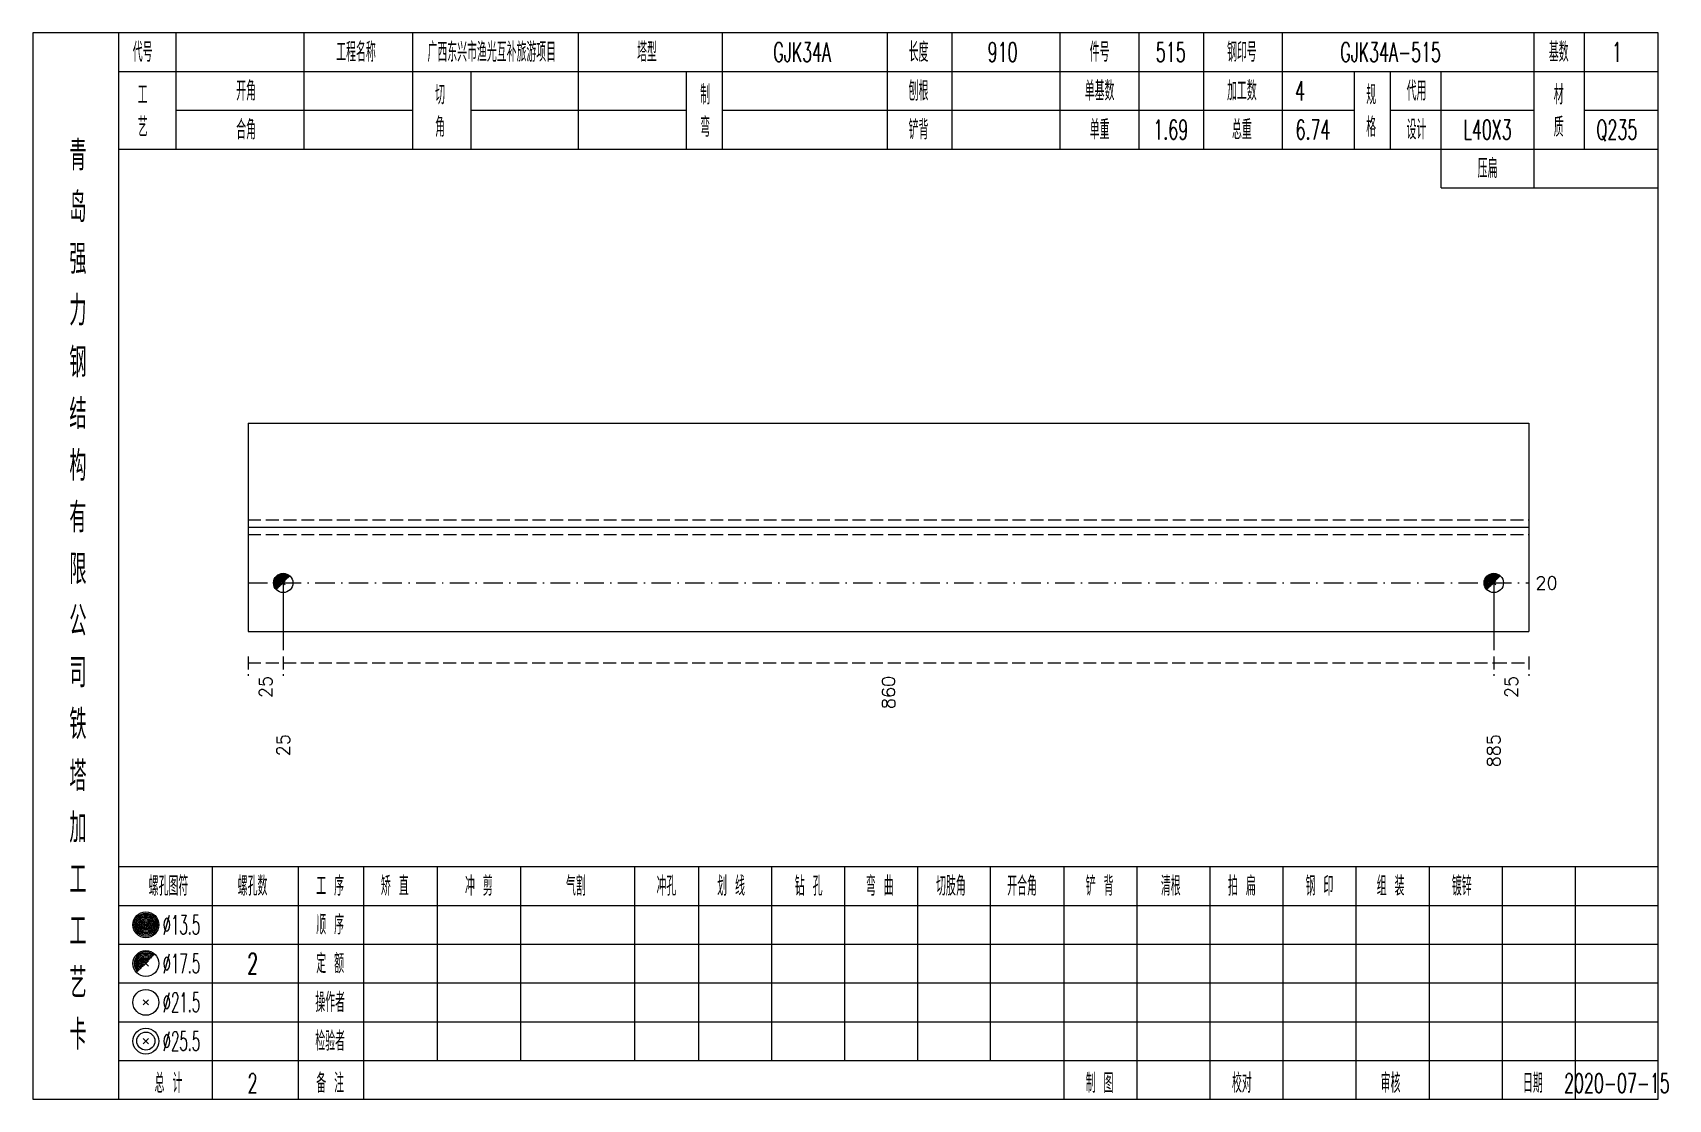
# Model space of a CAD drawing. Extents: x 0 to 2606, y -377 to 6479.
# Drawn here: x 522.8 to 775.7, y 4200 to 4365 of the extents above; entities that cross this region are included whole.
import ezdxf
from ezdxf.enums import TextEntityAlignment as Align

# ---------------------------------------------------------------- set-up
doc = ezdxf.new("R2010")
doc.units = 0
doc.header["$MEASUREMENT"] = 0
doc.linetypes.add('一点画线', pattern=[5.2, 3, -1, 0.2, -1])
doc.linetypes.add('虚线', pattern=[2.75, 2, -0.75])
doc.layers.get('0').update_dxf_attribs({"linetype": 'CONTINUOUS', "lineweight": 25})
doc.layers.add('1', color=7, linetype='CONTINUOUS', lineweight=25)
doc.layers.add('4', color=7, linetype='CONTINUOUS', lineweight=25)
doc.styles.get("Standard").update_dxf_attribs({"font": 'simplex.shx', "width": 0.7, "height": 3, "bigfont": 'gbhzfs.shx'})

msp = doc.modelspace()

# ---------------------------------------------------------------- texts
at = {"color": 7, "linetype": 'Continuous', "lineweight": 13}
msp.add_text('20', height=2, dxfattribs=at).set_placement((755.2, 4279.88), align=Align.MIDDLE_LEFT)
at = {"color": 8, "linetype": 'Continuous', "lineweight": 9}
for s, p in [('25', (558.82, 4265.5)), ('860', (655.15, 4265.5)), ('25', (751.48, 4265.5))]:
    msp.add_text(s, height=2, rotation=90, dxfattribs=at).set_placement(p, align=Align.MIDDLE_RIGHT)
at = {"layer": '1', "color": 7, "linetype": 'Continuous', "lineweight": 13}
for s, p in [('25', (561.54, 4256.5)), ('885', (748.76, 4256.5))]:
    msp.add_text(s, height=2, rotation=90, dxfattribs=at).set_placement(p, align=Align.MIDDLE_RIGHT)
at = {"layer": '4', "color": 1, "linetype": 'Continuous', "lineweight": 13}
for s, height, width, p in [('代号', 3, 0.6, (539.8, 4362)), ('工程名称', 3, 0.6, (572.8, 4362)), ('广西东兴市渔光互补旅游项目', 3, 0.6, (593.8, 4362)), ('塔型', 3, 0.6, (617.8, 4362)), ('GJK34A', 3, 0.6, (641.8, 4362)), ('长度', 3, 0.6, (659.8, 4362)), ('910', 3, 0.6, (672.8, 4362)), ('件号', 3, 0.6, (687.8, 4362)), ('515', 3, 0.6, (698.8, 4362)), ('钢印号', 3, 0.6, (709.8, 4362)), ('GJK34A-515', 3, 0.6, (732.8, 4362)), ('基数', 3, 0.6, (758.8, 4362)), ('1', 3, 0.6, (767.8, 4362)), ('工', 3, 0.6, (539.8, 4355.4)), ('开角', 3, 0.6, (555.8, 4356)), ('切', 3, 0.6, (585.8, 4355.4)), ('制', 3, 0.6, (626.8, 4355.4)), ('刨根', 3, 0.6, (659.8, 4356)), ('单基数', 3, 0.6, (687.8, 4356)), ('加工数', 3, 0.6, (709.8, 4356)), ('4', 3, 0.6, (718.8, 4356)), ('规', 3, 0.6, (729.8, 4355.4)), ('代用', 3, 0.6, (736.8, 4356)), ('材', 3, 0.6, (758.8, 4355.4)), ('艺', 3, 0.6, (539.8, 4350.4)), ('合角', 3, 0.6, (555.8, 4350)), ('角', 3, 0.6, (585.8, 4350.4)), ('弯', 3, 0.6, (626.8, 4350.4)), ('铲背', 3, 0.6, (659.8, 4350)), ('单重', 3, 0.6, (687.8, 4350)), ('1.69', 3, 0.6, (698.8, 4350)), ('总重', 3, 0.6, (709.8, 4350)), ('6.74', 3, 0.6, (720.8, 4350)), ('格', 3, 0.6, (729.8, 4350.4)), ('设计', 3, 0.6, (736.8, 4350)), ('L40X3', 3, 0.6, (747.8, 4350)), ('质', 3, 0.6, (758.8, 4350.4)), ('Q235', 3, 0.6, (767.8, 4350)), ('青', 4.6, 0.8, (529.8, 4346)), ('压扁', 3, 0.6, (747.8, 4344)), ('岛', 4.6, 0.8, (529.8, 4338)), ('强', 4.6, 0.8, (529.8, 4330)), ('力', 4.6, 0.8, (529.8, 4322)), ('钢', 4.6, 0.8, (529.8, 4314)), ('结', 4.6, 0.8, (529.8, 4306)), ('构', 4.6, 0.8, (529.8, 4298)), ('有', 4.6, 0.8, (529.8, 4290)), ('限', 4.6, 0.8, (529.8, 4282)), ('公', 4.6, 0.8, (529.8, 4274)), ('司', 4.6, 0.8, (529.8, 4266)), ('铁', 4.6, 0.8, (529.8, 4258)), ('塔', 4.6, 0.8, (529.8, 4250)), ('加', 4.6, 0.8, (529.8, 4242)), ('工', 4.6, 0.8, (529.8, 4234)), ('螺孔图符', 3, 0.6, (543.8, 4233)), ('螺孔数', 3, 0.6, (556.8, 4233)), ('工 序', 3, 0.6, (568.8, 4233)), ('矫 直', 3, 0.6, (578.8, 4233)), ('冲 剪', 3, 0.6, (591.8, 4233)), ('气割', 3, 0.6, (606.8, 4233)), ('冲孔', 3, 0.6, (620.8, 4233)), ('划 线', 3, 0.6, (630.8, 4233)), ('钻 孔', 3, 0.6, (642.8, 4233)), ('弯 曲', 3, 0.6, (653.8, 4233)), ('切肢角', 3, 0.6, (664.8, 4233)), ('开合角', 3, 0.6, (675.8, 4233)), ('铲 背', 3, 0.6, (687.8, 4233)), ('清根', 3, 0.6, (698.8, 4233)), ('拍 扁', 3, 0.6, (709.8, 4233)), ('钢 印', 3, 0.6, (721.8, 4233)), ('组 装', 3, 0.6, (732.8, 4233)), ('镀锌', 3, 0.6, (743.8, 4233)), ('工', 4.6, 0.8, (529.8, 4226)), ('%%C13.5', 3, 0.5, (545.8, 4227)), ('顺 序', 3, 0.6, (568.8, 4227)), ('%%C17.5', 3, 0.5, (545.8, 4221)), ('2', 3.2, 0.6, (556.8, 4221)), ('定 额', 3, 0.6, (568.8, 4221)), ('艺', 4.6, 0.8, (529.8, 4218)), ('操作者', 3, 0.6, (568.8, 4215)), ('%%C21.5', 3, 0.5, (545.8, 4215)), ('卡', 4.6, 0.8, (529.8, 4210)), ('%%C25.5', 3, 0.5, (545.8, 4209)), ('检验者', 3, 0.6, (568.8, 4209)), ('总 计', 3, 0.6, (543.8, 4202.5)), ('2', 3, 0.6, (556.8, 4202.5)), ('备 注', 3, 0.6, (568.8, 4202.5)), ('制 图', 3, 0.6, (687.8, 4202.5)), ('校对', 3, 0.6, (709.8, 4202.5)), ('审核', 3, 0.6, (732.8, 4202.5)), ('日期', 3, 0.6, (754.8, 4202.5)), ('2020-07-15', 3, 0.6, (767.8, 4202.5))]:
    msp.add_text(s, height=height, dxfattribs=dict(at, width=width)).set_placement(p, align=Align.MIDDLE_CENTER)

# ---------------------------------------------------------------- linework, layer by layer
at = {"color": 7, "linetype": 'Continuous', "lineweight": 18}
for p, q in [((556.1, 4304.62), (556.1, 4272.38)), ((556.1, 4304.62), (754.2, 4304.62)), ((754.2, 4304.62), (754.2, 4272.38)), ((556.1, 4288.5), (754.2, 4288.5))]:
    msp.add_line(p, q, dxfattribs=at)
at = {"color": 1, "linetype": '虚线', "lineweight": 18}
for p, q in [((556.1, 4289.62), (754.2, 4289.62)), ((556.1, 4287.38), (754.2, 4287.38))]:
    msp.add_line(p, q, dxfattribs=at)
at = {"color": 3, "linetype": '一点画线', "lineweight": 13}
msp.add_line((556.1, 4279.88), (754.2, 4279.88), dxfattribs=at)
at = {"color": 7, "linetype": 'Continuous', "lineweight": 13}
for p, q in [((561.54, 4279.88), (561.54, 4269.5)), ((748.76, 4279.88), (748.76, 4269.5))]:
    msp.add_line(p, q, dxfattribs=at)
at = {"color": 8, "linetype": '虚线', "lineweight": 9}
for p, q in [((556.1, 4268.5), (556.1, 4265.5)), ((556.1, 4267.5), (561.54, 4267.5)), ((561.54, 4268.5), (561.54, 4265.5)), ((561.54, 4268.5), (561.54, 4265.5)), ((561.54, 4267.5), (748.76, 4267.5)), ((748.76, 4268.5), (748.76, 4265.5)), ((748.76, 4268.5), (748.76, 4265.5)), ((748.76, 4267.5), (754.2, 4267.5)), ((754.2, 4268.5), (754.2, 4265.5))]:
    msp.add_line(p, q, dxfattribs=at)
at = {"layer": '1', "color": 7, "linetype": 'Continuous', "lineweight": 0}
for p, q in [((561.24, 4279.57), (561.84, 4280.18)), ((561.24, 4280.18), (561.84, 4279.57)), ((748.46, 4279.57), (749.06, 4280.18)), ((748.46, 4280.18), (749.06, 4279.57))]:
    msp.add_line(p, q, dxfattribs=at)
at = {"layer": '1', "color": 7, "linetype": 'Continuous', "lineweight": 18}
msp.add_line((556.1, 4272.38), (754.2, 4272.38), dxfattribs=at)
at = {"layer": '1', "color": 7, "linetype": 'Continuous', "lineweight": 13}
for centre in [(561.54, 4279.88), (748.76, 4279.88)]:
    msp.add_circle(centre, 1.5, dxfattribs=at)
for centre, radius in [((561.54, 4279.88), 1.35), ((561.54, 4279.88), 1.2), ((561.54, 4279.88), 1.05), ((561.54, 4279.88), 0.9), ((561.54, 4279.88), 0.75), ((561.54, 4279.88), 0.6), ((561.54, 4279.88), 0.45), ((561.54, 4279.88), 0.3), ((561.54, 4279.88), 0.15), ((748.76, 4279.88), 1.35), ((748.76, 4279.88), 1.2), ((748.76, 4279.88), 1.05), ((748.76, 4279.88), 0.9), ((748.76, 4279.88), 0.75), ((748.76, 4279.88), 0.6), ((748.76, 4279.88), 0.45), ((748.76, 4279.88), 0.3), ((748.76, 4279.88), 0.15)]:
    msp.add_arc(centre, radius, 45, 225, dxfattribs=at)
at = {"layer": '4', "color": 1, "linetype": 'Continuous', "lineweight": 18}
for p, q in [((536.1, 4200), (536.1, 4365)), ((545, 4347), (545, 4365)), ((564.8, 4347), (564.8, 4365)), ((581.6, 4347), (581.6, 4365)), ((607.2, 4347), (607.2, 4365)), ((629.5, 4347), (629.5, 4365)), ((655, 4347), (655, 4365)), ((665, 4347), (665, 4365)), ((681.7, 4347), (681.7, 4365)), ((693.9, 4347), (693.9, 4365)), ((703.9, 4347), (703.9, 4365)), ((716.1, 4347), (716.1, 4365)), ((755, 4341), (755, 4365)), ((762.8, 4347), (762.8, 4365)), ((536.1, 4359), (774.2, 4359)), ((590.6, 4347), (590.6, 4359)), ((623.9, 4347), (623.9, 4359)), ((727.2, 4347), (727.2, 4359)), ((732.8, 4347), (732.8, 4359)), ((740.6, 4341), (740.6, 4359)), ((545, 4353), (581.6, 4353)), ((590.6, 4353), (623.9, 4353)), ((629.5, 4353), (727.2, 4353)), ((732.8, 4353), (755, 4353)), ((762.8, 4353), (774.2, 4353)), ((536.1, 4347), (774.2, 4347)), ((740.6, 4341), (774.2, 4341)), ((536.1, 4236), (774.2, 4236)), ((550.6, 4200), (550.6, 4236)), ((563.9, 4200), (563.9, 4236)), ((574, 4200), (574, 4236)), ((585.4, 4206), (585.4, 4236)), ((598.3, 4206), (598.3, 4236)), ((615.9, 4206), (615.9, 4236)), ((625.8, 4206), (625.8, 4236)), ((637.1, 4206), (637.1, 4236)), ((648.4, 4206), (648.4, 4236)), ((659.7, 4206), (659.7, 4236)), ((670.9, 4206), (670.9, 4236)), ((682.3, 4206), (682.3, 4236)), ((693.6, 4206), (693.6, 4236)), ((704.9, 4206), (704.9, 4236)), ((716.2, 4206), (716.2, 4236)), ((727.5, 4206), (727.5, 4236)), ((738.8, 4206), (738.8, 4236)), ((750.1, 4206), (750.1, 4236)), ((761.4, 4206), (761.4, 4236)), ((536.1, 4230), (774.2, 4230)), ((536.1, 4224), (774.2, 4224)), ((536.1, 4218), (774.2, 4218)), ((536.1, 4212), (774.2, 4212)), ((536.1, 4206), (774.2, 4206)), ((682.3, 4200), (682.3, 4206)), ((693.6, 4200), (693.6, 4206)), ((704.9, 4200), (704.9, 4206)), ((716.2, 4200), (716.2, 4206)), ((727.5, 4200), (727.5, 4206)), ((738.8, 4200), (738.8, 4206)), ((750.1, 4200), (750.1, 4206)), ((761.4, 4200), (761.4, 4206))]:
    msp.add_line(p, q, dxfattribs=at)
at = {"layer": '4', "color": 7, "linetype": 'Continuous', "lineweight": 13}
for p, q in [((540.1, 4226.8), (540.5, 4227.2)), ((540.5, 4226.8), (540.1, 4227.2)), ((539.9, 4214.6), (540.7, 4215.4)), ((540.7, 4214.6), (539.9, 4215.4)), ((539.9, 4208.6), (540.7, 4209.4)), ((540.7, 4208.6), (539.9, 4209.4))]:
    msp.add_line(p, q, dxfattribs=at)
at = {"layer": '4', "color": 7, "linetype": 'Continuous', "lineweight": 0}
for p, q in [((539.9, 4220.6), (540.7, 4221.4)), ((539.9, 4221.4), (540.7, 4220.6))]:
    msp.add_line(p, q, dxfattribs=at)
at = {"layer": '4', "color": 1, "linetype": 'Continuous', "lineweight": 18}
msp.add_lwpolyline([(522.8, 4365), (522.8, 4200), (774.2, 4200), (774.2, 4365)], close=True, dxfattribs=at)
at = {"layer": '4', "color": 7, "linetype": 'Continuous', "lineweight": 13}
for centre, radius in [((540.3, 4227), 2), ((540.3, 4227), 1.8), ((540.3, 4227), 1.6), ((540.3, 4227), 1.4), ((540.3, 4227), 1.2), ((540.3, 4227), 1), ((540.3, 4227), 0.8), ((540.3, 4227), 0.6), ((540.3, 4227), 0.4), ((540.3, 4227), 0.2), ((540.3, 4221), 2), ((540.3, 4215), 2), ((540.3, 4209), 2), ((540.3, 4209), 1.4)]:
    msp.add_circle(centre, radius, dxfattribs=at)
for radius in [1.8, 1.6, 1.4, 1.2, 1, 0.8, 0.6, 0.4, 0.2]:
    msp.add_arc((540.3, 4221), radius, 45, 225, dxfattribs=at)

msp.set_redraw_order([(e.dxf.handle, doc.entitydb.next_handle()) for e in msp.query("TEXT MTEXT ATTDEF DIMENSION ARC_DIMENSION")])  # texts and dimensions are drawn at this point

doc.saveas('drawing.dxf')
